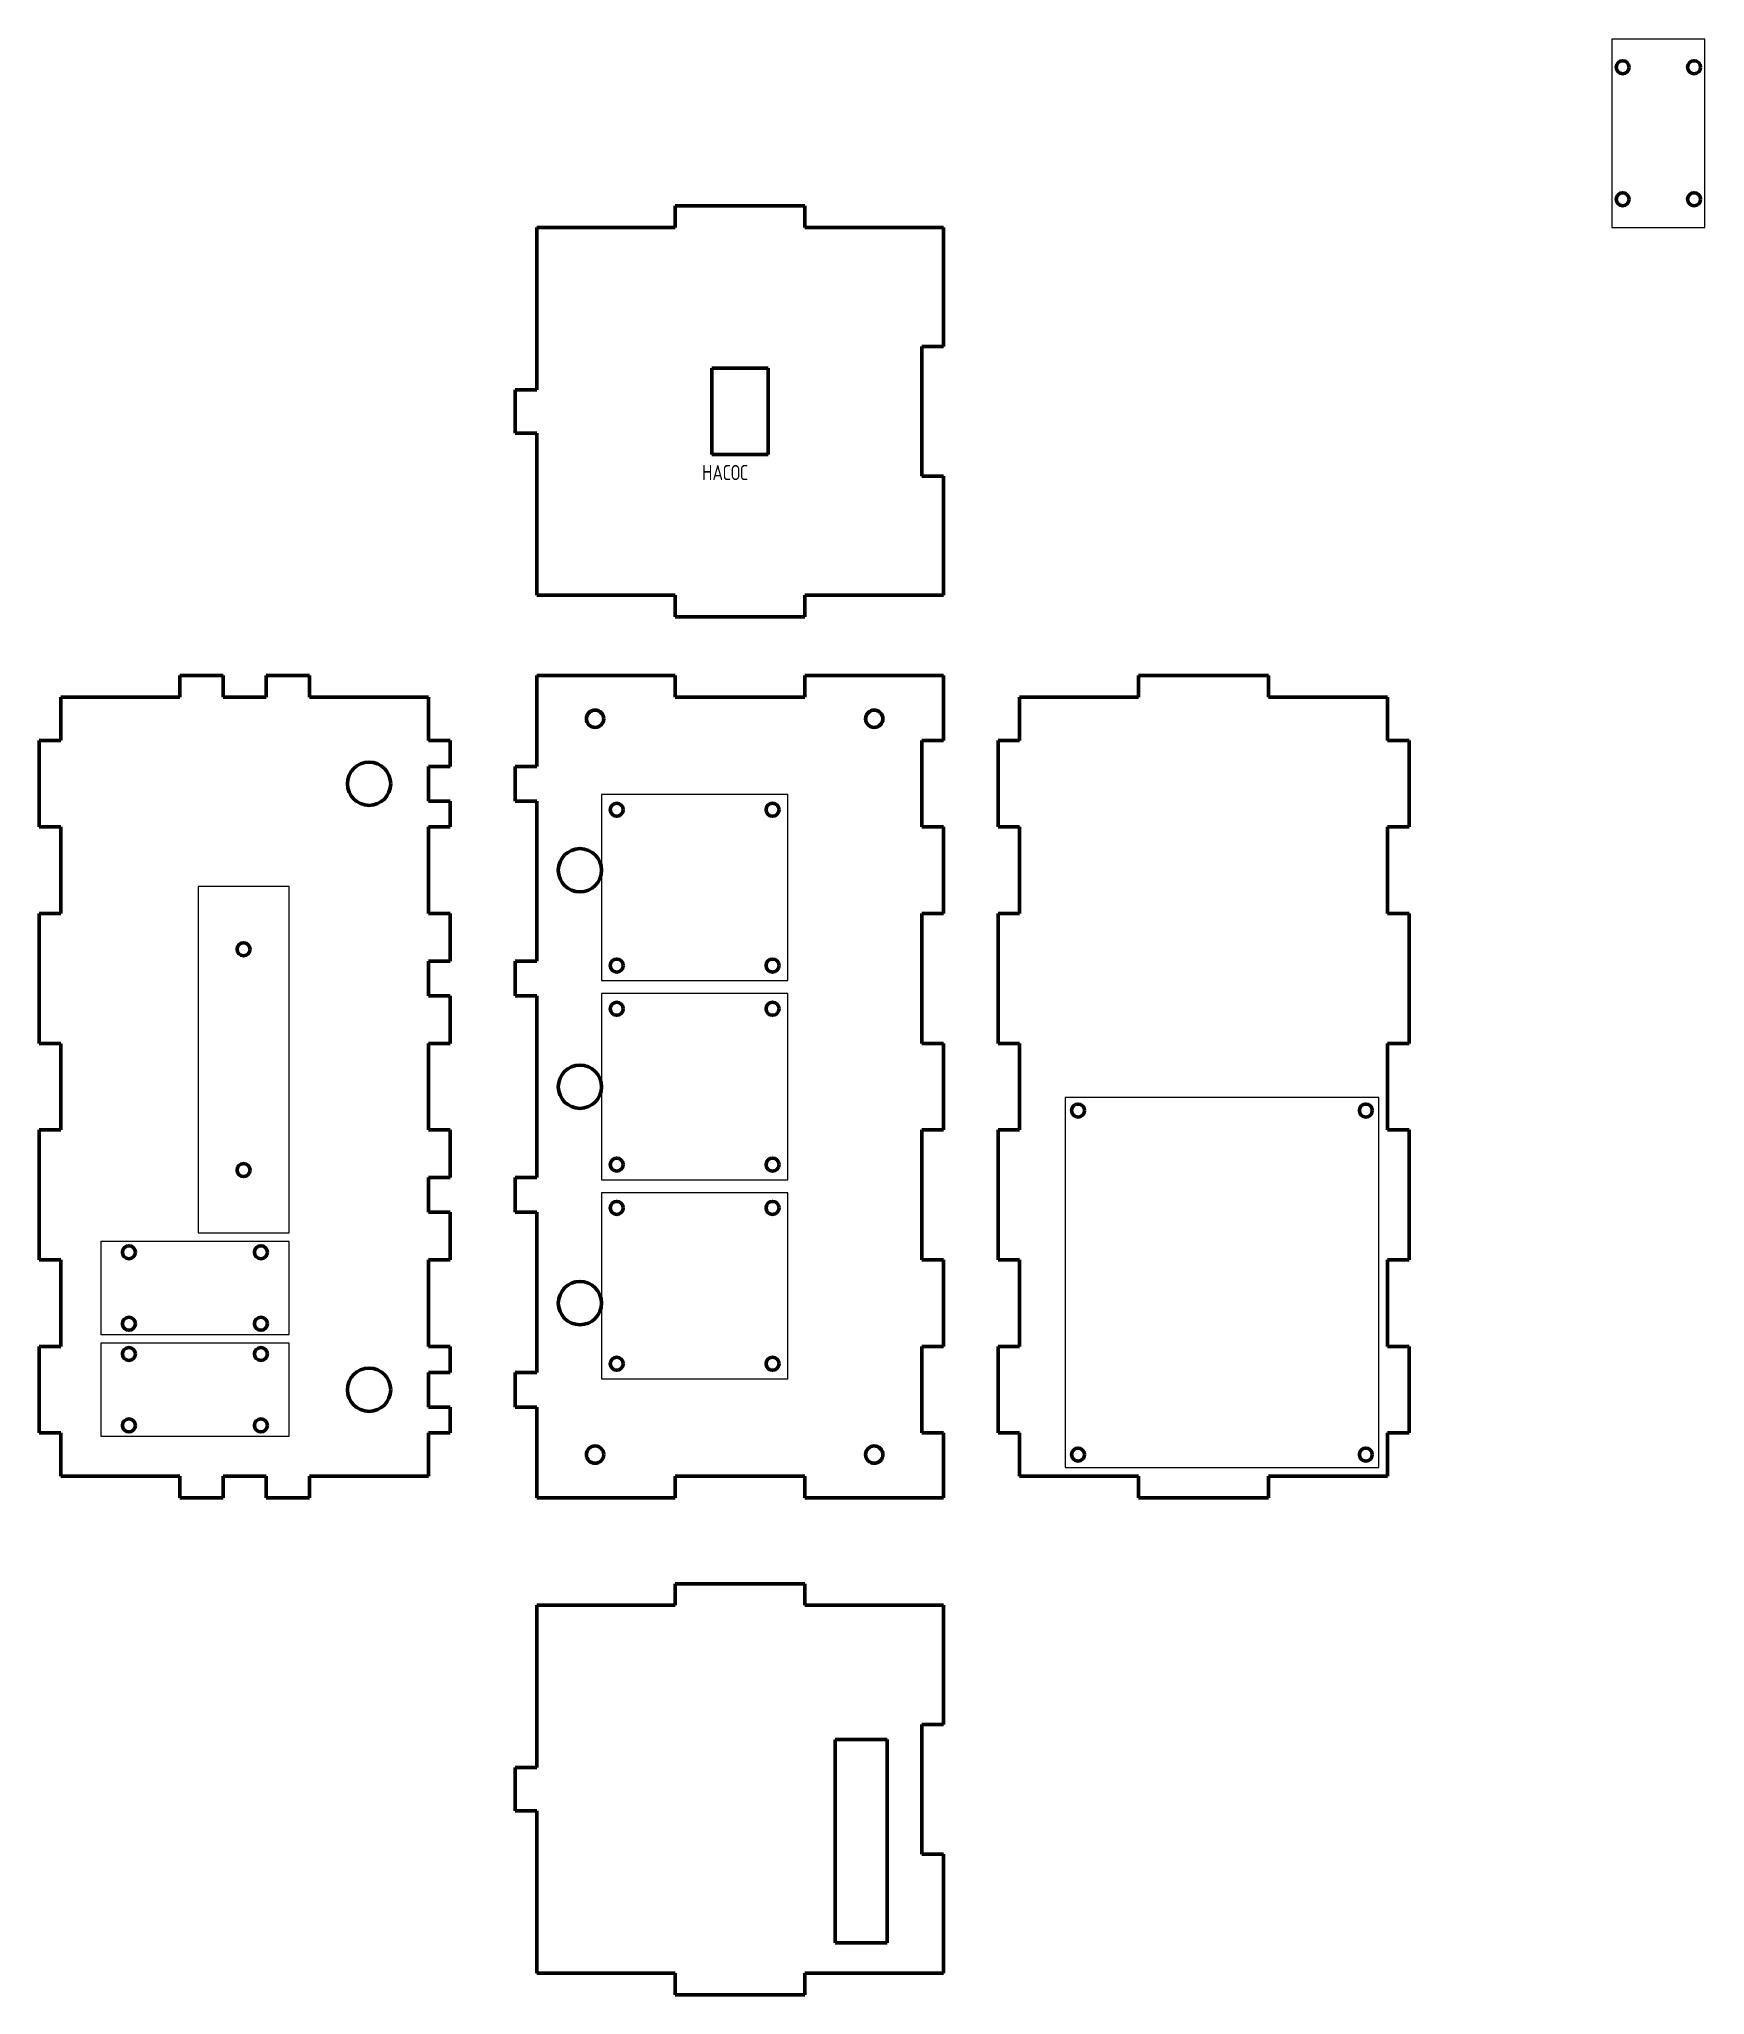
# Model space of a CAD drawing. Header units: millimetres. Extents: x 0 to 1553, y -1348 to 338.
# Drawn here: x 845.7 to 1230.6, y -1347.7 to -895.9 of the extents above; entities that cross this region are included whole.
import ezdxf

# ---------------------------------------------------------------- set-up
doc = ezdxf.new("R2010")
doc.units = ezdxf.units.MM
doc.linetypes.add('K5LT_BASIC', pattern=[0])
doc.linetypes.add('K5LT_THIN', pattern=[0])
doc.styles.add('KTEXTSTYLE', font='GOST_AU.SHX', dxfattribs={"width": 0.96, "height": 5})

msp = doc.modelspace()

# ---------------------------------------------------------------- texts
at = {"color": 7, "insert": (998.861, -994.261), "char_height": 3.5, "attachment_point": 1, "style": 'KTEXTSTYLE'}
msp.add_mtext('\\H5.0;\\W1.000;\\Q15;\\Q0;\\W0.965;\\H3.50;НАСОС', dxfattribs=at)

# ---------------------------------------------------------------- blocks, each defined once
blk = doc.blocks.new('U0')
at = {"color": 7, "linetype": 'K5LT_THIN', "lineweight": 18}
for p, q in [((1155.27, -1140.39), (1082.77, -1140.39)), ((1082.77, -1140.39), (1082.77, -1225.89)), ((1155.27, -1225.89), (1155.27, -1140.39)), ((1082.77, -1225.89), (1155.27, -1225.89))]:
    blk.add_line(p, q, dxfattribs=at)
blk = doc.blocks.new('U49')
at = {"color": 7, "linetype": 'K5LT_THIN', "lineweight": 18}
for p, q in [((1018.66, -1162.39), (975.66, -1162.39)), ((975.66, -1162.39), (975.66, -1205.39)), ((1018.66, -1205.39), (1018.66, -1162.39)), ((975.66, -1205.39), (1018.66, -1205.39))]:
    blk.add_line(p, q, dxfattribs=at)
blk = doc.blocks.new('U50')
at = {"color": 7, "linetype": 'K5LT_THIN', "lineweight": 18}
for p, q in [((1018.66, -1116.39), (975.66, -1116.39)), ((975.66, -1116.39), (975.66, -1159.39)), ((1018.66, -1159.39), (1018.66, -1116.39)), ((975.66, -1159.39), (1018.66, -1159.39))]:
    blk.add_line(p, q, dxfattribs=at)
blk = doc.blocks.new('U51')
at = {"color": 7, "linetype": 'K5LT_THIN', "lineweight": 18}
for p, q in [((1018.66, -1070.39), (975.66, -1070.39)), ((975.66, -1070.39), (975.66, -1113.39)), ((1018.66, -1113.39), (1018.66, -1070.39)), ((975.66, -1113.39), (1018.66, -1113.39))]:
    blk.add_line(p, q, dxfattribs=at)
blk = doc.blocks.new('U52')
at = {"color": 7, "linetype": 'K5LT_THIN', "lineweight": 18}
for p, q in [((1230.63, -895.87), (1209.13, -895.87)), ((1209.13, -895.87), (1209.13, -939.37)), ((1230.63, -939.37), (1230.63, -895.87)), ((1209.13, -939.37), (1230.63, -939.37))]:
    blk.add_line(p, q, dxfattribs=at)
blk = doc.blocks.new('U53')
at = {"color": 150, "linetype": 'K5LT_BASIC', "lineweight": 60, "true_color": 0x0080ff}
for p, q in [((1001.16, -991.87), (1001.16, -971.87)), ((1001.16, -971.87), (1014.16, -971.87)), ((1014.16, -971.87), (1014.16, -991.87)), ((1014.16, -991.87), (1001.16, -991.87))]:
    blk.add_line(p, q, dxfattribs=at)
blk = doc.blocks.new('U54')
at = {"color": 7, "linetype": 'K5LT_THIN', "lineweight": 18}
for p, q in [((903.42, -1173.64), (859.92, -1173.64)), ((859.92, -1173.64), (859.92, -1195.14)), ((903.42, -1195.14), (903.42, -1173.64)), ((859.92, -1195.14), (903.42, -1195.14))]:
    blk.add_line(p, q, dxfattribs=at)
blk = doc.blocks.new('U55')
at = {"color": 7, "linetype": 'K5LT_THIN', "lineweight": 18}
for p, q in [((903.42, -1197.14), (859.92, -1197.14)), ((859.92, -1197.14), (859.92, -1218.64)), ((903.42, -1218.64), (903.42, -1197.14)), ((859.92, -1218.64), (903.42, -1218.64))]:
    blk.add_line(p, q, dxfattribs=at)
blk = doc.blocks.new('U56')
at = {"color": 7, "linetype": 'K5LT_THIN', "lineweight": 18}
for p, q in [((903.42, -1091.64), (882.42, -1091.64)), ((882.42, -1091.64), (882.42, -1171.64)), ((903.42, -1171.64), (903.42, -1091.64)), ((882.42, -1171.64), (903.42, -1171.64))]:
    blk.add_line(p, q, dxfattribs=at)

# ---------------------------------------------------------------- linework, layer by layer
at = {"color": 150, "linetype": 'K5LT_BASIC', "lineweight": 60, "true_color": 0x0080ff}
for p, q in [((992.658, -939.369), (992.658, -934.369)), ((1022.658, -939.369), (1022.658, -934.369)), ((960.658, -939.369), (960.658, -966.869)), ((960.658, -939.369), (992.658, -939.369)), ((1022.658, -939.369), (1054.658, -939.369)), ((1054.658, -939.369), (1054.658, -966.869)), ((1054.658, -966.869), (1049.658, -966.869)), ((960.658, -976.869), (955.658, -976.869)), ((955.658, -986.869), (955.658, -976.869)), ((960.658, -986.869), (955.658, -986.869)), ((960.658, -996.869), (960.658, -1024.369)), ((1054.658, -996.869), (1049.658, -996.869)), ((1054.658, -996.869), (1054.658, -1024.369)), ((960.658, -1024.369), (992.658, -1024.369)), ((992.658, -1024.369), (992.658, -1029.369)), ((1022.658, -1024.369), (1022.658, -1029.369)), ((1022.658, -1024.369), (1054.658, -1024.369)), ((878.169, -1047.894), (878.169, -1042.894)), ((888.169, -1042.894), (888.169, -1047.894)), ((898.169, -1042.894), (898.169, -1047.894)), ((908.169, -1047.894), (908.169, -1042.894)), ((960.658, -1042.894), (960.658, -1057.894)), ((960.658, -1042.894), (992.658, -1042.894)), ((992.658, -1042.894), (992.658, -1047.894)), ((1022.658, -1042.894), (1022.658, -1047.894)), ((1022.658, -1042.894), (1054.658, -1042.894)), ((1054.658, -1042.894), (1054.658, -1057.894)), ((1099.771, -1047.894), (1099.771, -1042.894)), ((1129.771, -1047.894), (1129.771, -1042.894)), ((850.669, -1047.894), (850.669, -1057.894)), ((878.169, -1047.894), (850.669, -1047.894)), ((898.169, -1047.894), (888.169, -1047.894)), ((935.669, -1047.894), (908.169, -1047.894)), ((935.669, -1047.894), (935.669, -1057.894)), ((1072.271, -1047.894), (1072.271, -1057.894)), ((1099.771, -1047.894), (1072.271, -1047.894)), ((1157.271, -1047.894), (1129.771, -1047.894)), ((1157.271, -1047.894), (1157.271, -1057.894)), ((845.669, -1057.894), (850.669, -1057.894)), ((940.669, -1057.894), (935.669, -1057.894)), ((1049.658, -1057.894), (1054.658, -1057.894)), ((1067.271, -1057.894), (1072.271, -1057.894)), ((1162.271, -1057.894), (1157.271, -1057.894)), ((940.669, -1063.894), (935.669, -1063.894)), ((935.669, -1063.894), (935.669, -1071.894)), ((960.658, -1063.894), (955.658, -1063.894)), ((955.658, -1063.894), (955.658, -1071.894)), ((935.669, -1071.894), (940.669, -1071.894)), ((955.658, -1071.894), (960.658, -1071.894)), ((845.669, -1077.894), (850.669, -1077.894)), ((850.669, -1077.894), (850.669, -1097.894)), ((935.669, -1077.894), (935.669, -1097.894)), ((940.669, -1077.894), (935.669, -1077.894)), ((960.658, -1077.894), (960.658, -1097.894)), ((1049.658, -1077.894), (1054.658, -1077.894)), ((1054.658, -1077.894), (1054.658, -1097.894)), ((1067.271, -1077.894), (1072.271, -1077.894)), ((1072.271, -1077.894), (1072.271, -1097.894)), ((1157.271, -1077.894), (1157.271, -1097.894)), ((1162.271, -1077.894), (1157.271, -1077.894)), ((845.669, -1097.894), (850.669, -1097.894)), ((940.669, -1097.894), (935.669, -1097.894)), ((1049.658, -1097.894), (1054.658, -1097.894)), ((1067.271, -1097.894), (1072.271, -1097.894)), ((1162.271, -1097.894), (1157.271, -1097.894)), ((940.669, -1108.894), (935.669, -1108.894)), ((935.669, -1108.894), (935.669, -1116.894)), ((960.658, -1108.894), (955.658, -1108.894)), ((955.658, -1108.894), (955.658, -1116.894)), ((935.669, -1116.894), (940.669, -1116.894)), ((955.658, -1116.894), (960.658, -1116.894)), ((845.669, -1127.894), (850.669, -1127.894)), ((850.669, -1127.894), (850.669, -1147.894)), ((935.669, -1127.894), (935.669, -1147.894)), ((940.669, -1127.894), (935.669, -1127.894)), ((960.658, -1127.894), (960.658, -1147.894)), ((1049.658, -1127.894), (1054.658, -1127.894)), ((1054.658, -1127.894), (1054.658, -1147.894)), ((1067.271, -1127.894), (1072.271, -1127.894)), ((1072.271, -1127.894), (1072.271, -1147.894)), ((1157.271, -1127.894), (1157.271, -1147.894)), ((1162.271, -1127.894), (1157.271, -1127.894)), ((845.669, -1147.894), (850.669, -1147.894)), ((940.669, -1147.894), (935.669, -1147.894)), ((1049.658, -1147.894), (1054.658, -1147.894)), ((1067.271, -1147.894), (1072.271, -1147.894)), ((1162.271, -1147.894), (1157.271, -1147.894)), ((940.669, -1158.894), (935.669, -1158.894)), ((935.669, -1158.894), (935.669, -1166.894)), ((960.658, -1158.894), (955.658, -1158.894)), ((955.658, -1158.894), (955.658, -1166.894)), ((935.669, -1166.894), (940.669, -1166.894)), ((955.658, -1166.894), (960.658, -1166.894)), ((845.669, -1177.894), (850.669, -1177.894)), ((850.669, -1177.894), (850.669, -1197.894)), ((935.669, -1177.894), (935.669, -1197.894)), ((940.669, -1177.894), (935.669, -1177.894)), ((960.658, -1177.894), (960.658, -1197.894)), ((1049.658, -1177.894), (1054.658, -1177.894)), ((1054.658, -1177.894), (1054.658, -1197.894)), ((1067.271, -1177.894), (1072.271, -1177.894)), ((1072.271, -1177.894), (1072.271, -1197.894)), ((1157.271, -1177.894), (1157.271, -1197.894)), ((1162.271, -1177.894), (1157.271, -1177.894)), ((845.669, -1197.894), (850.669, -1197.894)), ((940.669, -1197.894), (935.669, -1197.894)), ((1049.658, -1197.894), (1054.658, -1197.894)), ((1067.271, -1197.894), (1072.271, -1197.894)), ((1162.271, -1197.894), (1157.271, -1197.894)), ((940.669, -1203.894), (935.669, -1203.894)), ((935.669, -1203.894), (935.669, -1211.894)), ((960.658, -1203.894), (955.658, -1203.894)), ((955.658, -1203.894), (955.658, -1211.894)), ((935.669, -1211.894), (940.669, -1211.894)), ((955.658, -1211.894), (960.658, -1211.894)), ((850.669, -1217.894), (845.669, -1217.894)), ((850.669, -1217.894), (850.669, -1227.894)), ((935.669, -1217.894), (935.669, -1227.894)), ((935.669, -1217.894), (940.669, -1217.894)), ((960.658, -1217.894), (960.658, -1232.894)), ((1054.658, -1217.894), (1049.658, -1217.894)), ((1054.658, -1217.894), (1054.658, -1232.894)), ((1072.271, -1217.894), (1067.271, -1217.894)), ((1072.271, -1217.894), (1072.271, -1227.894)), ((1157.271, -1217.894), (1157.271, -1227.894)), ((1157.271, -1217.894), (1162.271, -1217.894)), ((878.169, -1227.894), (850.669, -1227.894)), ((878.169, -1227.894), (878.169, -1232.894)), ((888.169, -1232.894), (888.169, -1227.894)), ((898.169, -1227.894), (888.169, -1227.894)), ((898.169, -1232.894), (898.169, -1227.894)), ((935.669, -1227.894), (908.169, -1227.894)), ((908.169, -1227.894), (908.169, -1232.894)), ((992.658, -1232.894), (992.658, -1227.894)), ((1022.658, -1232.894), (1022.658, -1227.894)), ((1099.771, -1227.894), (1072.271, -1227.894)), ((1099.771, -1227.894), (1099.771, -1232.894)), ((1157.271, -1227.894), (1129.771, -1227.894)), ((1129.771, -1227.894), (1129.771, -1232.894)), ((960.658, -1232.894), (992.658, -1232.894)), ((1022.658, -1232.894), (1054.658, -1232.894)), ((992.658, -1257.71), (992.658, -1252.71)), ((1022.658, -1257.71), (1022.658, -1252.71)), ((960.658, -1257.71), (960.658, -1285.21)), ((960.658, -1257.71), (992.658, -1257.71)), ((1022.658, -1257.71), (1054.658, -1257.71)), ((1054.658, -1257.71), (1054.658, -1285.21)), ((1054.658, -1285.21), (1049.658, -1285.21)), ((1041.658, -1288.71), (1029.658, -1288.71)), ((1029.658, -1288.71), (1029.658, -1335.71)), ((1041.658, -1288.71), (1041.658, -1335.71)), ((960.658, -1295.21), (955.658, -1295.21)), ((955.658, -1305.21), (955.658, -1295.21)), ((960.658, -1305.21), (955.658, -1305.21)), ((960.658, -1315.21), (960.658, -1342.71)), ((1054.658, -1315.21), (1049.658, -1315.21)), ((1054.658, -1315.21), (1054.658, -1342.71)), ((1041.658, -1335.71), (1029.658, -1335.71)), ((960.658, -1342.71), (992.658, -1342.71)), ((992.658, -1342.71), (992.658, -1347.71)), ((1022.658, -1342.71), (1022.658, -1347.71)), ((1022.658, -1342.71), (1054.658, -1342.71))]:
    msp.add_line(p, q, dxfattribs=at)
for points in [[(992.658, -934.369), (1022.658, -934.369)], [(960.658, -976.869), (960.658, -966.869)], [(1049.658, -976.869), (1049.658, -966.869)], [(1049.658, -996.869), (1049.658, -976.869)], [(960.658, -996.869), (960.658, -986.869)], [(992.658, -1029.369), (1022.658, -1029.369)], [(888.169, -1042.894), (878.169, -1042.894)], [(908.169, -1042.894), (898.169, -1042.894)], [(1129.771, -1042.894), (1099.771, -1042.894)], [(992.658, -1047.894), (1022.658, -1047.894)], [(845.669, -1077.894), (845.669, -1057.894)], [(940.669, -1063.894), (940.669, -1057.894)], [(960.658, -1063.894), (960.658, -1057.894)], [(1049.658, -1077.894), (1049.658, -1057.894)], [(1067.271, -1077.894), (1067.271, -1057.894)], [(1162.271, -1077.894), (1162.271, -1057.894)], [(940.669, -1077.894), (940.669, -1071.894)], [(960.658, -1077.894), (960.658, -1071.894)], [(845.669, -1127.894), (845.669, -1097.894)], [(940.669, -1108.894), (940.669, -1097.894)], [(960.658, -1108.894), (960.658, -1097.894)], [(1049.658, -1127.894), (1049.658, -1097.894)], [(1067.271, -1127.894), (1067.271, -1097.894)], [(1162.271, -1127.894), (1162.271, -1097.894)], [(940.669, -1127.894), (940.669, -1116.894)], [(960.658, -1127.894), (960.658, -1116.894)], [(845.669, -1177.894), (845.669, -1147.894)], [(940.669, -1158.894), (940.669, -1147.894)], [(960.658, -1158.894), (960.658, -1147.894)], [(1049.658, -1177.894), (1049.658, -1147.894)], [(1067.271, -1177.894), (1067.271, -1147.894)], [(1162.271, -1177.894), (1162.271, -1147.894)], [(940.669, -1177.894), (940.669, -1166.894)], [(960.658, -1177.894), (960.658, -1166.894)], [(845.669, -1217.894), (845.669, -1197.894)], [(940.669, -1203.894), (940.669, -1197.894)], [(960.658, -1203.894), (960.658, -1197.894)], [(1049.658, -1217.894), (1049.658, -1197.894)], [(1067.271, -1217.894), (1067.271, -1197.894)], [(1162.271, -1217.894), (1162.271, -1197.894)], [(940.669, -1217.894), (940.669, -1211.894)], [(960.658, -1217.894), (960.658, -1211.894)], [(992.658, -1227.894), (1022.658, -1227.894)], [(888.169, -1232.894), (878.169, -1232.894)], [(908.169, -1232.894), (898.169, -1232.894)], [(1129.771, -1232.894), (1099.771, -1232.894)], [(992.658, -1252.71), (1022.658, -1252.71)], [(960.658, -1295.21), (960.658, -1285.21)], [(1049.658, -1285.21), (1049.658, -1315.21)], [(960.658, -1315.21), (960.658, -1305.21)], [(992.658, -1347.71), (1022.658, -1347.71)]]:
    msp.add_lwpolyline(points, dxfattribs=at)
for centre, radius in [((1211.629, -902.369), 1.5), ((1228.129, -902.369), 1.5), ((1211.629, -932.869), 1.5), ((1228.129, -932.869), 1.5), ((974.158, -1052.894), 2), ((1038.658, -1052.894), 2), ((921.919, -1067.894), 5), ((979.158, -1073.894), 1.5), ((1015.158, -1073.894), 1.5), ((970.658, -1087.894), 5), ((892.919, -1106.144), 1.5), ((979.158, -1109.894), 1.5), ((1015.158, -1109.894), 1.5), ((979.158, -1119.894), 1.5), ((1015.158, -1119.894), 1.5), ((970.658, -1137.894), 5), ((1085.771, -1143.394), 1.5), ((1152.271, -1143.394), 1.5), ((892.919, -1157.144), 1.5), ((979.158, -1155.894), 1.5), ((1015.158, -1155.894), 1.5), ((979.158, -1165.894), 1.5), ((1015.158, -1165.894), 1.5), ((866.419, -1176.144), 1.5), ((896.919, -1176.144), 1.5), ((970.658, -1187.894), 5), ((866.419, -1192.644), 1.5), ((896.919, -1192.644), 1.5), ((866.419, -1199.644), 1.5), ((896.919, -1199.644), 1.5), ((979.158, -1201.894), 1.5), ((1015.158, -1201.894), 1.5), ((921.919, -1207.894), 5), ((866.419, -1216.144), 1.5), ((896.919, -1216.144), 1.5), ((974.158, -1222.894), 2), ((1038.658, -1222.894), 2), ((1085.771, -1222.894), 1.5), ((1152.271, -1222.894), 1.5)]:
    msp.add_circle(centre, radius, dxfattribs=at)

# ---------------------------------------------------------------- block references
for name in ['U52', 'U53', 'U51', 'U56', 'U50', 'U0', 'U49', 'U54', 'U55']:
    msp.add_blockref(name, (0, 0))

msp.set_redraw_order([(e.dxf.handle, doc.entitydb.next_handle()) for e in msp.query("TEXT MTEXT ATTDEF DIMENSION ARC_DIMENSION")])  # texts and dimensions are drawn at this point

doc.saveas('drawing.dxf')
